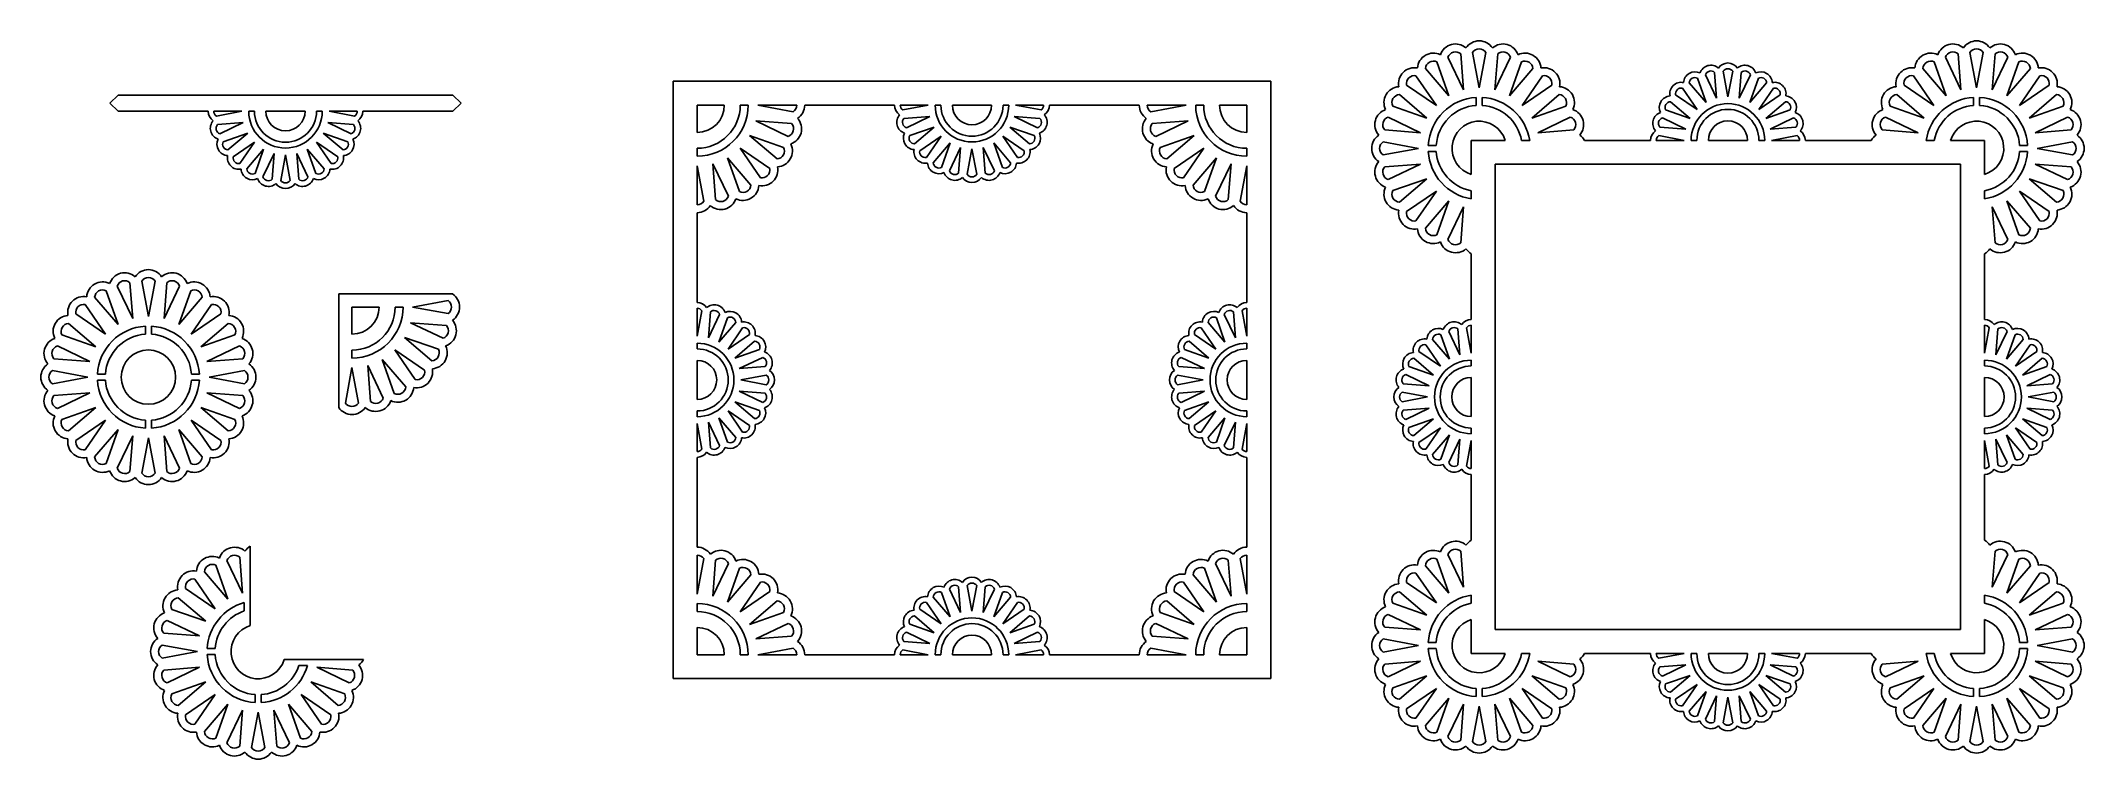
# Model space of a CAD drawing. Extents: x 211 to 724, y 30 to 210.
import ezdxf

# ---------------------------------------------------------------- set-up
doc = ezdxf.new("R2010")
doc.units = 0
doc.layers.get('0').update_dxf_attribs({"linetype": 'CONTINUOUS'})

msp = doc.modelspace()

# ---------------------------------------------------------------- linework, layer by layer
for p, q in [((564.458268, 206.04489), (568.362438, 197.890874)), ((568.362438, 197.890874), (567.66654, 206.904544)), ((570.642959, 207.296397), (572.303683, 198.409749)), ((572.303683, 198.409749), (573.964407, 207.296397)), ((576.940826, 206.904544), (576.244928, 197.890874)), ((576.244928, 197.890874), (580.149097, 206.04489)), ((693.235421, 197.890874), (689.331252, 206.04489)), ((692.539523, 206.904544), (693.235421, 197.890874)), ((697.176666, 198.409749), (695.515942, 207.296397)), ((698.83739, 207.296397), (697.176666, 198.409749)), ((701.117911, 197.890874), (701.813809, 206.904544)), ((705.022081, 206.04489), (701.117911, 197.890874)), ((561.536002, 193.949629), (556.426501, 201.407747)), ((558.808229, 203.235311), (564.689782, 196.36961)), ((564.689782, 196.36961), (561.684687, 204.896035)), ((582.922678, 204.896035), (579.917583, 196.36961)), ((579.917583, 196.36961), (585.799136, 203.235311)), ((588.180864, 201.407747), (583.071364, 193.949629)), ((627.094498, 200.816091), (629.258166, 194.677065)), ((631.902478, 195.772375), (629.091476, 201.643266)), ((631.401432, 202.262217), (631.902478, 195.772375)), ((634.740174, 196.145964), (633.544453, 202.544351)), ((635.935896, 202.544351), (634.740174, 196.145964)), ((638.078917, 202.262217), (637.577871, 195.772375)), ((637.577871, 195.772375), (640.388873, 201.643266)), ((642.385851, 200.816091), (640.222183, 194.677065)), ((681.299485, 201.407747), (686.408985, 193.949629)), ((689.562766, 196.36961), (683.681213, 203.235311)), ((686.557671, 204.896035), (689.562766, 196.36961)), ((704.790567, 196.36961), (707.795662, 204.896035)), ((710.67212, 203.235311), (704.790567, 196.36961)), ((707.944347, 193.949629), (713.053848, 201.407747)), ((230.597241, 196.504404), (228.526181, 194.504404)), ((230.597241, 196.504404), (314.597241, 196.504404)), ((314.597241, 196.504404), (316.668301, 194.504404)), ((369.94674, 200.024683), (519.94674, 200.024683)), ((369.94674, 50.024683), (369.94674, 200.024683)), ((519.94674, 200.024683), (519.94674, 50.024683)), ((559.11602, 190.795848), (552.250319, 196.677401)), ((554.077883, 199.059129), (561.536002, 193.949629)), ((571.553683, 193.980647), (571.553683, 195.984711)), ((573.053683, 193.980647), (573.053683, 195.984711)), ((583.071364, 193.949629), (590.529482, 199.059129)), ((592.357046, 196.677401), (585.491345, 190.795848)), ((626.987444, 192.934678), (621.617599, 196.613518)), ((623.308604, 198.304523), (626.987444, 192.934678)), ((629.258166, 194.677065), (625.023448, 199.62037)), ((640.222183, 194.677065), (644.456901, 199.62037)), ((646.171745, 198.304523), (642.492905, 192.934678)), ((642.492905, 192.934678), (647.86275, 196.613518)), ((677.123303, 196.677401), (683.989004, 190.795848)), ((686.408985, 193.949629), (678.950867, 199.059129)), ((696.426666, 193.980647), (696.426666, 195.984711)), ((697.926666, 193.980647), (697.926666, 195.984711)), ((715.402466, 199.059129), (707.944347, 193.949629)), ((710.364329, 190.795848), (717.23003, 196.677401)), ((230.597241, 192.504404), (228.526181, 194.504404)), ((230.597241, 192.504404), (253.157241, 192.504404)), ((254.597241, 192.504404), (261.633224, 192.504404)), ((255.234838, 191.308683), (261.633224, 192.504404)), ((263.363448, 192.504404), (264.803448, 192.504404)), ((267.683448, 192.504404), (277.511034, 192.504404)), ((280.391034, 192.504404), (281.831034, 192.504404)), ((280.391034, 192.504404), (281.831034, 192.504404)), ((289.959644, 191.308683), (283.561258, 192.504404)), ((283.561258, 192.504404), (290.597241, 192.504404)), ((314.597241, 192.504404), (292.037241, 192.504404)), ((314.597241, 192.504404), (316.668301, 194.504404)), ((375.94674, 194.024683), (382.771453, 194.024683)), ((375.94674, 187.19997), (375.94674, 194.024683)), ((386.771453, 194.024683), (388.771453, 194.024683)), ((390.655667, 190.083438), (399.669336, 189.38754)), ((398.809683, 186.179268), (390.655667, 190.083438)), ((400.061189, 192.363959), (391.174541, 194.024683)), ((391.174541, 194.024683), (400.94674, 194.024683)), ((402.94674, 194.024683), (425.50674, 194.024683)), ((426.94674, 194.024683), (433.982724, 194.024683)), ((427.584337, 192.828962), (433.982724, 194.024683)), ((434.356314, 191.186987), (427.866471, 190.68594)), ((428.485422, 188.375984), (434.356314, 191.186987)), ((435.712947, 194.024683), (437.152947, 194.024683)), ((440.032947, 194.024683), (449.860534, 194.024683)), ((452.740534, 194.024683), (454.180534, 194.024683)), ((455.537167, 191.186987), (462.02701, 190.68594)), ((461.408059, 188.375984), (455.537167, 191.186987)), ((455.910757, 194.024683), (462.94674, 194.024683)), ((462.309144, 192.828962), (455.910757, 194.024683)), ((486.94674, 194.024683), (464.38674, 194.024683)), ((498.71894, 194.024683), (488.94674, 194.024683)), ((489.832291, 192.363959), (498.71894, 194.024683)), ((499.237814, 190.083438), (490.224144, 189.38754)), ((491.083798, 186.179268), (499.237814, 190.083438)), ((503.122028, 194.024683), (501.122028, 194.024683)), ((513.94674, 194.024683), (507.122028, 194.024683)), ((513.94674, 187.19997), (513.94674, 194.024683)), ((557.594757, 187.123193), (549.440741, 191.027362)), ((550.589595, 193.800943), (559.11602, 190.795848)), ((585.491345, 190.795848), (594.01777, 193.800943)), ((595.166625, 191.027362), (587.012609, 187.123193)), ((618.278856, 190.830646), (624.149748, 188.019644)), ((625.245058, 190.663956), (619.106032, 192.827625)), ((620.301753, 194.898674), (625.245058, 190.663956)), ((649.178596, 194.898674), (644.235291, 190.663956)), ((644.235291, 190.663956), (650.374317, 192.827625)), ((651.201493, 190.830646), (645.330601, 188.019644)), ((674.313724, 191.027362), (682.46774, 187.123193)), ((683.989004, 190.795848), (675.462579, 193.800943)), ((718.890754, 193.800943), (710.364329, 190.795848)), ((711.885592, 187.123193), (720.039608, 191.027362)), ((262.006814, 189.666708), (255.516972, 189.165662)), ((256.135923, 186.855706), (262.006814, 189.666708)), ((263.102124, 187.022396), (256.963098, 184.858728)), ((258.158819, 182.787678), (263.102124, 187.022396)), ((264.84451, 184.751674), (259.474665, 181.072834)), ((261.16567, 179.381829), (264.84451, 184.751674)), ((280.349971, 184.751674), (285.719817, 181.072834)), ((284.028812, 179.381829), (280.349971, 184.751674)), ((282.092358, 187.022396), (288.231384, 184.858728)), ((287.035663, 182.787678), (282.092358, 187.022396)), ((289.058559, 186.855706), (283.187668, 189.666708)), ((283.187668, 189.666708), (289.67751, 189.165662)), ((389.134403, 186.410783), (397.660828, 183.405687)), ((396.000104, 180.529229), (389.134403, 186.410783)), ((435.451623, 188.542675), (429.312597, 186.379006)), ((430.508319, 184.307956), (435.451623, 188.542675)), ((437.19401, 186.271952), (431.824165, 182.593112)), ((433.51517, 180.902107), (437.19401, 186.271952)), ((456.378311, 180.902107), (452.699471, 186.271952)), ((452.699471, 186.271952), (458.069316, 182.593112)), ((459.385162, 184.307956), (454.441857, 188.542675)), ((454.441857, 188.542675), (460.580883, 186.379006)), ((500.759078, 186.410783), (492.232653, 183.405687)), ((493.893377, 180.529229), (500.759078, 186.410783)), ((557.075882, 183.181948), (548.189234, 184.842671)), ((548.581087, 187.81909), (557.594757, 187.123193)), ((570.303683, 185.181948), (578.828766, 185.181948)), ((570.303683, 185.181948), (570.303683, 176.656865)), ((582.942029, 185.181948), (584.971487, 185.181948)), ((587.012609, 187.123193), (596.026279, 187.81909)), ((598.767784, 185.181948), (615.300174, 185.181948)), ((616.740174, 185.181948), (623.776158, 185.181948)), ((617.377771, 186.377669), (623.776158, 185.181948)), ((624.149748, 188.019644), (617.659905, 188.520691)), ((625.506381, 185.181948), (626.946381, 185.181948)), ((629.826381, 185.181948), (639.653968, 185.181948)), ((642.533968, 185.181948), (643.973968, 185.181948)), ((645.330601, 188.019644), (651.820444, 188.520691)), ((652.102578, 186.377669), (645.704191, 185.181948)), ((645.704191, 185.181948), (652.740174, 185.181948)), ((670.712565, 185.181948), (654.180174, 185.181948)), ((682.46774, 187.123193), (673.45407, 187.81909)), ((686.53832, 185.181948), (684.508862, 185.181948)), ((699.176666, 185.181948), (690.651583, 185.181948)), ((699.176666, 185.181948), (699.176666, 176.656865)), ((720.899262, 187.81909), (711.885592, 187.123193)), ((712.404467, 183.181948), (721.291115, 184.842671)), ((267.115233, 183.009288), (262.880514, 178.065983)), ((264.951564, 176.870262), (267.115233, 183.009288)), ((269.759545, 181.913978), (266.948542, 176.043086)), ((269.258498, 175.424135), (269.759545, 181.913978)), ((272.597241, 181.540388), (271.40152, 175.142001)), ((273.792962, 175.142001), (272.597241, 181.540388)), ((275.935984, 175.424135), (275.434937, 181.913978)), ((275.434937, 181.913978), (278.245939, 176.043086)), ((278.079249, 183.009288), (282.313967, 178.065983)), ((280.242918, 176.870262), (278.079249, 183.009288)), ((375.94674, 181.19997), (375.94674, 183.19997)), ((383.560641, 180.837021), (389.442194, 173.971319)), ((386.565736, 172.310596), (383.560641, 180.837021)), ((391.823922, 175.798883), (386.714422, 183.257002)), ((386.714422, 183.257002), (394.17254, 178.147502)), ((439.464732, 184.529566), (435.230014, 179.586261)), ((437.301064, 178.39054), (439.464732, 184.529566)), ((442.109044, 183.434256), (439.298042, 177.563365)), ((441.607998, 176.944414), (442.109044, 183.434256)), ((444.94674, 183.060666), (443.751019, 176.66228)), ((446.142461, 176.66228), (444.94674, 183.060666)), ((447.784437, 183.434256), (450.595439, 177.563365)), ((448.285483, 176.944414), (447.784437, 183.434256)), ((450.428749, 184.529566), (454.663467, 179.586261)), ((452.592417, 178.39054), (450.428749, 184.529566)), ((503.179059, 183.257002), (495.720941, 178.147502)), ((498.069559, 175.798883), (503.179059, 183.257002)), ((506.33284, 180.837021), (500.451287, 173.971319)), ((503.327745, 172.310596), (506.33284, 180.837021)), ((513.94674, 181.19997), (513.94674, 183.19997)), ((548.189234, 181.521224), (557.075882, 183.181948)), ((559.500919, 183.931948), (561.504983, 183.931948)), ((559.500919, 182.431948), (561.504983, 182.431948)), ((709.97943, 183.931948), (707.975366, 183.931948)), ((709.97943, 182.431948), (707.975366, 182.431948)), ((721.291115, 181.521224), (712.404467, 183.181948)), ((375.94674, 169.024683), (375.94674, 178.796882)), ((375.94674, 178.796882), (377.607464, 169.910234)), ((379.887985, 179.315757), (383.792155, 171.161741)), ((380.583883, 170.302087), (379.887985, 179.315757)), ((510.005496, 179.315757), (506.101326, 171.161741)), ((509.309598, 170.302087), (510.005496, 179.315757)), ((513.94674, 178.796882), (512.286017, 169.910234)), ((513.94674, 169.024683), (513.94674, 178.796882)), ((557.594757, 179.240703), (548.581087, 178.544805)), ((549.440741, 175.336533), (557.594757, 179.240703)), ((559.11602, 175.568047), (550.589595, 172.562952)), ((552.250319, 169.686494), (559.11602, 175.568047)), ((576.303683, 62.308964), (576.303683, 179.181948)), ((576.303683, 179.181948), (693.176666, 179.181948)), ((693.176666, 62.308964), (693.176666, 179.181948)), ((710.364329, 175.568047), (718.890754, 172.562952)), ((717.23003, 169.686494), (710.364329, 175.568047)), ((720.039608, 175.336533), (711.885592, 179.240703)), ((711.885592, 179.240703), (720.899262, 178.544805)), ((561.536002, 172.414266), (554.077883, 167.304766)), ((556.426501, 164.956148), (561.536002, 172.414266)), ((564.689782, 169.994285), (558.808229, 163.128584)), ((561.684687, 161.46786), (564.689782, 169.994285)), ((570.303683, 172.543602), (570.303683, 170.514144)), ((699.176666, 172.543602), (699.176666, 170.514144)), ((707.795662, 161.46786), (704.790567, 169.994285)), ((704.790567, 169.994285), (710.67212, 163.128584)), ((707.944347, 172.414266), (715.402466, 167.304766)), ((713.053848, 164.956148), (707.944347, 172.414266)), ((375.94674, 167.024683), (375.94674, 144.464683)), ((513.94674, 167.024683), (513.94674, 144.464683)), ((568.362438, 168.473022), (564.458268, 160.319006)), ((567.66654, 159.459352), (568.362438, 168.473022)), ((701.813809, 159.459352), (701.117911, 168.473022)), ((701.117911, 168.473022), (705.022081, 160.319006)), ((570.303683, 156.717846), (570.303683, 140.185456)), ((699.176666, 156.717846), (699.176666, 140.185456)), ((233.542176, 149.44795), (234.238074, 140.43428)), ((238.179319, 140.953155), (236.518595, 149.839803)), ((239.840042, 149.839803), (238.179319, 140.953155)), ((242.120564, 140.43428), (242.816461, 149.44795)), ((222.302137, 143.951154), (227.411637, 136.493035)), ((230.565418, 138.913017), (224.683865, 145.778718)), ((227.560323, 147.439442), (230.565418, 138.913017)), ((234.238074, 140.43428), (230.333904, 148.588296)), ((246.024733, 148.588296), (242.120564, 140.43428)), ((245.793219, 138.913017), (248.798314, 147.439442)), ((251.674772, 145.778718), (245.793219, 138.913017)), ((248.947, 136.493035), (254.0565, 143.951154)), ((285.967324, 118.105384), (285.967324, 146.65573)), ((314.51767, 146.65573), (285.967324, 146.65573)), ((313.403221, 144.995006), (304.516572, 143.334282)), ((218.125955, 139.220808), (224.991656, 133.339255)), ((227.411637, 136.493035), (219.953519, 141.602536)), ((237.429319, 138.528118), (237.429319, 136.524054)), ((238.929319, 138.528118), (238.929319, 136.524054)), ((256.405118, 141.602536), (248.947, 136.493035)), ((251.366981, 133.339255), (258.232682, 139.220808)), ((289.288772, 143.334282), (296.113484, 143.334282)), ((289.288772, 136.50957), (289.288772, 143.334282)), ((300.113484, 143.334282), (302.113484, 143.334282)), ((312.151714, 135.488868), (303.997698, 139.393038)), ((303.997698, 139.393038), (313.011368, 138.69714)), ((313.403221, 141.673559), (304.516572, 143.334282)), ((375.94674, 143.024683), (375.94674, 135.9887)), ((377.142461, 142.387086), (375.94674, 135.9887)), ((378.784437, 135.61511), (379.285483, 142.104952)), ((381.595439, 141.486001), (378.784437, 135.61511)), ((381.428749, 134.5198), (383.592417, 140.658826)), ((385.663467, 139.463105), (381.428749, 134.5198)), ((504.230014, 139.463105), (508.464732, 134.5198)), ((508.464732, 134.5198), (506.301064, 140.658826)), ((508.298042, 141.486001), (511.109044, 135.61511)), ((511.109044, 135.61511), (510.607998, 142.104952)), ((512.751019, 142.387086), (513.94674, 135.9887)), ((513.94674, 135.9887), (513.94674, 143.024683)), ((570.303683, 131.709473), (570.303683, 138.745456)), ((699.176666, 131.709473), (699.176666, 138.745456)), ((215.316376, 133.570769), (223.470393, 129.666599)), ((224.991656, 133.339255), (216.465231, 136.34435)), ((259.893406, 136.34435), (251.366981, 133.339255)), ((252.888245, 129.666599), (261.042261, 133.570769)), ((309.342135, 129.838829), (302.476434, 135.720382)), ((302.476434, 135.720382), (311.002859, 132.715287)), ((375.94674, 134.258476), (375.94674, 132.818476)), ((383.699471, 132.777413), (387.378311, 138.147259)), ((389.069316, 136.456254), (383.699471, 132.777413)), ((385.441857, 130.506691), (390.385162, 134.741409)), ((504.451623, 130.506691), (499.508319, 134.741409)), ((500.824165, 136.456254), (506.19401, 132.777413)), ((506.19401, 132.777413), (502.51517, 138.147259)), ((513.94674, 132.818476), (513.94674, 134.258476)), ((562.550952, 128.498187), (558.872112, 133.868032)), ((560.586956, 135.183878), (564.821674, 130.240573)), ((564.821674, 130.240573), (562.658006, 136.379599)), ((564.654984, 137.206774), (567.465987, 131.335883)), ((567.465987, 131.335883), (566.96494, 137.825725)), ((569.107962, 138.107859), (570.303683, 131.709473)), ((700.372387, 138.107859), (699.176666, 131.709473)), ((702.014362, 131.335883), (702.515409, 137.825725)), ((704.825365, 137.206774), (702.014362, 131.335883)), ((704.658674, 130.240573), (706.822343, 136.379599)), ((708.893393, 135.183878), (704.658674, 130.240573)), ((706.929397, 128.498187), (710.608237, 133.868032)), ((223.470393, 129.666599), (214.456723, 130.362497)), ((261.901915, 130.362497), (252.888245, 129.666599)), ((289.288772, 130.50957), (289.288772, 132.50957)), ((293.925914, 119.611686), (293.230016, 128.625356)), ((293.230016, 128.625356), (297.134186, 120.47134)), ((296.902672, 130.14662), (302.784225, 123.280919)), ((299.907767, 121.620195), (296.902672, 130.14662)), ((300.056453, 132.566601), (307.514571, 127.457101)), ((305.165953, 125.108483), (300.056453, 132.566601)), ((375.94674, 129.938476), (375.94674, 120.11089)), ((391.580883, 132.67036), (385.441857, 130.506691)), ((386.537167, 127.862379), (392.408059, 130.673381)), ((393.02701, 128.363426), (386.537167, 127.862379)), ((496.866471, 128.363426), (503.356314, 127.862379)), ((503.356314, 127.862379), (497.485422, 130.673381)), ((498.312597, 132.67036), (504.451623, 130.506691)), ((513.94674, 120.11089), (513.94674, 129.938476)), ((554.66954, 128.391133), (560.808566, 126.227464)), ((560.808566, 126.227464), (555.865261, 130.462183)), ((557.181107, 132.177027), (562.550952, 128.498187)), ((570.303683, 128.539249), (570.303683, 129.979249)), ((699.176666, 128.539249), (699.176666, 129.979249)), ((712.299242, 132.177027), (706.929397, 128.498187)), ((708.671783, 126.227464), (713.615088, 130.462183)), ((714.810809, 128.391133), (708.671783, 126.227464)), ((214.06487, 127.386078), (222.951518, 125.725354)), ((222.951518, 125.725354), (214.06487, 124.06463)), ((225.376555, 126.475354), (227.380619, 126.475354)), ((225.376555, 124.975354), (227.380619, 124.975354)), ((248.978018, 126.475354), (250.982082, 126.475354)), ((248.978018, 124.975354), (250.982082, 124.975354)), ((253.40712, 125.725354), (262.293768, 127.386078)), ((262.293768, 124.06463), (253.40712, 125.725354)), ((289.288772, 128.106482), (287.628048, 119.219833)), ((289.288772, 128.106482), (290.949495, 119.219833)), ((386.910757, 125.024683), (393.309144, 126.220404)), ((393.309144, 123.828962), (386.910757, 125.024683)), ((496.584337, 126.220404), (502.982724, 125.024683)), ((502.982724, 125.024683), (496.584337, 123.828962)), ((553.223414, 124.084199), (559.713256, 123.583152)), ((559.713256, 123.583152), (553.842364, 126.394155)), ((570.303683, 115.831663), (570.303683, 125.659249)), ((699.176666, 115.831663), (699.176666, 125.659249)), ((709.767093, 123.583152), (715.637985, 126.394155)), ((716.256935, 124.084199), (709.767093, 123.583152)), ((214.456723, 121.088211), (223.470393, 121.784109)), ((223.470393, 121.784109), (215.316376, 117.87994)), ((216.465231, 115.106359), (224.991656, 118.111454)), ((224.991656, 118.111454), (218.125955, 112.229901)), ((251.366981, 118.111454), (259.893406, 115.106359)), ((258.232682, 112.229901), (251.366981, 118.111454)), ((252.888245, 121.784109), (261.901915, 121.088211)), ((261.042261, 117.87994), (252.888245, 121.784109)), ((385.441857, 119.542675), (390.385162, 115.307956)), ((391.580883, 117.379006), (385.441857, 119.542675)), ((393.02701, 121.68594), (386.537167, 122.186987)), ((386.537167, 122.186987), (392.408059, 119.375984)), ((496.866471, 121.68594), (503.356314, 122.186987)), ((503.356314, 122.186987), (497.485422, 119.375984)), ((498.312597, 117.379006), (504.451623, 119.542675)), ((504.451623, 119.542675), (499.508319, 115.307956)), ((552.941279, 121.941177), (559.339666, 120.745456)), ((559.339666, 120.745456), (552.941279, 119.549735)), ((716.539069, 121.941177), (710.140683, 120.745456)), ((710.140683, 120.745456), (716.539069, 119.549735)), ((219.953519, 109.848173), (227.411637, 114.957673)), ((227.411637, 114.957673), (222.302137, 107.499555)), ((237.429319, 114.926655), (237.429319, 112.92259)), ((238.929319, 114.926655), (238.929319, 112.92259)), ((248.947, 114.957673), (256.405118, 109.848173)), ((254.0565, 107.499555), (248.947, 114.957673)), ((375.94674, 117.23089), (375.94674, 115.79089)), ((377.142461, 107.66228), (375.94674, 114.060666)), ((375.94674, 114.060666), (375.94674, 107.024683)), ((381.595439, 108.563365), (378.784437, 114.434256)), ((378.784437, 114.434256), (379.285483, 107.944414)), ((381.428749, 115.529566), (383.592417, 109.39054)), ((385.663467, 110.586261), (381.428749, 115.529566)), ((383.699471, 117.271952), (387.378311, 111.902107)), ((389.069316, 113.593112), (383.699471, 117.271952)), ((500.824165, 113.593112), (506.19401, 117.271952)), ((506.19401, 117.271952), (502.51517, 111.902107)), ((504.230014, 110.586261), (508.464732, 115.529566)), ((508.464732, 115.529566), (506.301064, 109.39054)), ((508.298042, 108.563365), (511.109044, 114.434256)), ((511.109044, 114.434256), (510.607998, 107.944414)), ((512.751019, 107.66228), (513.94674, 114.060666)), ((513.94674, 115.79089), (513.94674, 117.23089)), ((513.94674, 107.024683), (513.94674, 114.060666)), ((553.223414, 117.406713), (559.713256, 117.90776)), ((559.713256, 117.90776), (553.842364, 115.096758)), ((554.66954, 113.099779), (560.808566, 115.263448)), ((560.808566, 115.263448), (555.865261, 111.02873)), ((557.181107, 109.313885), (562.550952, 112.992726)), ((562.550952, 112.992726), (558.872112, 107.62288)), ((570.303683, 111.511663), (570.303683, 112.951663)), ((699.176666, 111.511663), (699.176666, 112.951663)), ((706.929397, 112.992726), (710.608237, 107.62288)), ((712.299242, 109.313885), (706.929397, 112.992726)), ((714.810809, 113.099779), (708.671783, 115.263448)), ((708.671783, 115.263448), (713.615088, 111.02873)), ((709.767093, 117.90776), (715.637985, 115.096758)), ((716.256935, 117.406713), (709.767093, 117.90776)), ((224.683865, 105.671991), (230.565418, 112.537692)), ((230.565418, 112.537692), (227.560323, 104.011267)), ((230.333904, 102.862412), (234.238074, 111.016428)), ((234.238074, 111.016428), (233.542176, 102.002758)), ((236.518595, 101.610905), (238.179319, 110.497553)), ((238.179319, 110.497553), (239.840042, 101.610905)), ((242.120564, 111.016428), (246.024733, 102.862412)), ((242.816461, 102.002758), (242.120564, 111.016428)), ((245.793219, 112.537692), (251.674772, 105.671991)), ((248.798314, 104.011267), (245.793219, 112.537692)), ((560.586956, 106.307034), (564.821674, 111.250339)), ((564.821674, 111.250339), (562.658006, 105.111313)), ((564.654984, 104.284138), (567.465987, 110.155029)), ((567.465987, 110.155029), (566.96494, 103.665187)), ((569.107962, 103.383053), (570.303683, 109.781439)), ((570.303683, 102.745456), (570.303683, 109.781439)), ((699.176666, 102.745456), (699.176666, 109.781439)), ((700.372387, 103.383053), (699.176666, 109.781439)), ((704.825365, 104.284138), (702.014362, 110.155029)), ((702.014362, 110.155029), (702.515409, 103.665187)), ((704.658674, 111.250339), (706.822343, 105.111313)), ((708.893393, 106.307034), (704.658674, 111.250339)), ((375.94674, 105.584683), (375.94674, 83.024683)), ((513.94674, 83.024683), (513.94674, 105.584683)), ((570.303683, 84.773066), (570.303683, 101.305456)), ((699.176666, 84.773066), (699.176666, 101.305456)), ((263.744709, 63.313769), (263.744709, 83.252788)), ((255.125714, 78.502773), (258.130809, 69.976348)), ((261.803464, 71.497612), (257.899295, 79.651628)), ((261.107567, 80.511282), (261.803464, 71.497612)), ((375.94674, 81.024683), (375.94674, 71.252484)), ((375.94674, 71.252484), (377.607464, 80.139132)), ((380.583883, 79.747279), (379.887985, 70.733609)), ((379.887985, 70.733609), (383.792155, 78.887625)), ((386.565736, 77.73877), (383.560641, 69.212345)), ((503.327745, 77.73877), (506.33284, 69.212345)), ((510.005496, 70.733609), (506.101326, 78.887625)), ((509.309598, 79.747279), (510.005496, 70.733609)), ((513.94674, 71.252484), (512.286017, 80.139132)), ((513.94674, 81.024683), (513.94674, 71.252484)), ((564.689782, 71.496627), (558.808229, 78.362328)), ((561.684687, 80.023052), (564.689782, 71.496627)), ((568.362438, 73.017891), (564.458268, 81.171907)), ((567.66654, 82.03156), (568.362438, 73.017891)), ((701.813809, 82.03156), (701.117911, 73.017891)), ((701.117911, 73.017891), (705.022081, 81.171907)), ((707.795662, 80.023052), (704.790567, 71.496627)), ((704.790567, 71.496627), (710.67212, 78.362328)), ((254.977028, 67.556367), (247.51891, 72.665867)), ((249.867528, 75.014485), (254.977028, 67.556367)), ((258.130809, 69.976348), (252.249256, 76.84205)), ((383.560641, 69.212345), (389.442194, 76.078047)), ((391.823922, 74.250482), (386.714422, 66.792364)), ((386.714422, 66.792364), (394.17254, 71.901864)), ((442.109044, 66.61511), (439.298042, 72.486001)), ((441.607998, 73.104952), (442.109044, 66.61511)), ((444.94674, 66.9887), (443.751019, 73.387086)), ((446.142461, 73.387086), (444.94674, 66.9887)), ((448.285483, 73.104952), (447.784437, 66.61511)), ((447.784437, 66.61511), (450.595439, 72.486001)), ((503.179059, 66.792364), (495.720941, 71.901864)), ((498.069559, 74.250482), (503.179059, 66.792364)), ((506.33284, 69.212345), (500.451287, 76.078047)), ((561.536002, 69.076646), (554.077883, 74.186146)), ((556.426501, 76.534764), (561.536002, 69.076646)), ((713.053848, 76.534764), (707.944347, 69.076646)), ((707.944347, 69.076646), (715.402466, 74.186146)), ((252.557047, 64.402586), (244.030622, 67.407682)), ((245.691346, 70.284139), (252.557047, 64.402586)), ((262.244709, 67.031948), (262.244709, 69.126565)), ((375.94674, 68.849396), (375.94674, 66.849396)), ((396.000104, 69.520136), (389.134403, 63.638583)), ((437.19401, 63.777413), (431.824165, 67.456254)), ((433.51517, 69.147259), (437.19401, 63.777413)), ((439.464732, 65.5198), (435.230014, 70.463105)), ((437.301064, 71.658826), (439.464732, 65.5198)), ((452.592417, 71.658826), (450.428749, 65.5198)), ((450.428749, 65.5198), (454.663467, 70.463105)), ((456.378311, 69.147259), (452.699471, 63.777413)), ((452.699471, 63.777413), (458.069316, 67.456254)), ((493.893377, 69.520136), (500.759078, 63.638583)), ((513.94674, 68.849396), (513.94674, 66.849396)), ((559.11602, 65.922865), (550.589595, 68.92796)), ((552.250319, 71.804418), (559.11602, 65.922865)), ((570.303683, 68.947311), (570.303683, 70.976768)), ((699.176666, 68.947311), (699.176666, 70.976768)), ((717.23003, 71.804418), (710.364329, 65.922865)), ((710.364329, 65.922865), (718.890754, 68.92796)), ((242.881767, 64.634101), (251.035783, 60.729931)), ((375.94674, 62.849396), (375.94674, 56.024683)), ((389.134403, 63.638583), (397.660828, 66.643679)), ((398.809683, 63.870098), (390.655667, 59.965928)), ((428.485422, 61.673381), (434.356314, 58.862379)), ((435.451623, 61.506691), (429.312597, 63.67036)), ((430.508319, 65.741409), (435.451623, 61.506691)), ((459.385162, 65.741409), (454.441857, 61.506691)), ((454.441857, 61.506691), (460.580883, 63.67036)), ((461.408059, 61.673381), (455.537167, 58.862379)), ((491.083798, 63.870098), (499.237814, 59.965928)), ((500.759078, 63.638583), (492.232653, 66.643679)), ((513.94674, 62.849396), (513.94674, 56.024683)), ((557.594757, 62.250209), (548.581087, 62.946107)), ((549.440741, 66.154379), (557.594757, 62.250209)), ((570.303683, 56.308964), (570.303683, 64.834047)), ((576.303683, 62.308964), (693.176666, 62.308964)), ((699.176666, 56.308964), (699.176666, 64.834047)), ((720.039608, 66.154379), (711.885592, 62.250209)), ((711.885592, 62.250209), (720.899262, 62.946107)), ((241.63026, 58.44941), (250.516908, 56.788686)), ((250.516908, 56.788686), (241.63026, 55.127962)), ((251.035783, 60.729931), (242.022113, 61.425829)), ((252.941946, 57.538686), (254.94601, 57.538686)), ((390.655667, 59.965928), (399.669336, 60.661826)), ((400.061189, 57.685407), (391.174541, 56.024683)), ((427.584337, 57.220404), (433.982724, 56.024683)), ((434.356314, 58.862379), (427.866471, 59.363426)), ((455.537167, 58.862379), (462.02701, 59.363426)), ((462.309144, 57.220404), (455.910757, 56.024683)), ((489.832291, 57.685407), (498.71894, 56.024683)), ((499.237814, 59.965928), (490.224144, 60.661826)), ((548.189234, 59.969688), (557.075882, 58.308964)), ((557.075882, 58.308964), (548.189234, 56.648241)), ((559.500919, 59.058964), (561.504983, 59.058964)), ((559.500919, 57.558964), (561.504983, 57.558964)), ((709.97943, 59.058964), (707.975366, 59.058964)), ((709.97943, 57.558964), (707.975366, 57.558964)), ((721.291115, 59.969688), (712.404467, 58.308964)), ((712.404467, 58.308964), (721.291115, 56.648241)), ((242.022113, 52.151543), (251.035783, 52.847441)), ((251.035783, 52.847441), (242.881767, 48.943271)), ((252.941946, 56.038686), (254.94601, 56.038686)), ((272.269792, 54.788686), (292.208811, 54.788686)), ((275.987971, 53.288686), (278.082588, 53.288686)), ((288.607651, 48.943271), (280.453635, 52.847441)), ((280.453635, 52.847441), (289.467305, 52.151543)), ((375.94674, 56.024683), (382.771453, 56.024683)), ((386.771453, 56.024683), (388.771453, 56.024683)), ((391.174541, 56.024683), (400.94674, 56.024683)), ((402.94674, 56.024683), (425.50674, 56.024683)), ((426.94674, 56.024683), (433.982724, 56.024683)), ((435.712947, 56.024683), (437.152947, 56.024683)), ((440.032947, 56.024683), (449.860534, 56.024683)), ((452.740534, 56.024683), (454.180534, 56.024683)), ((455.910757, 56.024683), (462.94674, 56.024683)), ((486.94674, 56.024683), (464.38674, 56.024683)), ((498.71894, 56.024683), (488.94674, 56.024683)), ((503.122028, 56.024683), (501.122028, 56.024683)), ((513.94674, 56.024683), (507.122028, 56.024683)), ((548.581087, 53.671822), (557.594757, 54.36772)), ((557.594757, 54.36772), (549.440741, 50.46355)), ((570.303683, 56.308964), (578.828766, 56.308964)), ((582.942029, 56.308964), (584.971487, 56.308964)), ((587.012609, 54.36772), (596.026279, 53.671822)), ((595.166625, 50.46355), (587.012609, 54.36772)), ((598.767784, 56.308964), (615.300174, 56.308964)), ((616.740174, 56.308964), (623.776158, 56.308964)), ((617.377771, 55.113243), (623.776158, 56.308964)), ((624.149748, 53.471268), (617.659905, 52.970222)), ((618.278856, 50.660266), (624.149748, 53.471268)), ((625.506381, 56.308964), (626.946381, 56.308964)), ((629.826381, 56.308964), (639.653968, 56.308964)), ((642.533968, 56.308964), (643.973968, 56.308964)), ((651.201493, 50.660266), (645.330601, 53.471268)), ((645.330601, 53.471268), (651.820444, 52.970222)), ((652.102578, 55.113243), (645.704191, 56.308964)), ((645.704191, 56.308964), (652.740174, 56.308964)), ((670.712565, 56.308964), (654.180174, 56.308964)), ((682.46774, 54.36772), (673.45407, 53.671822)), ((674.313724, 50.46355), (682.46774, 54.36772)), ((686.53832, 56.308964), (684.508862, 56.308964)), ((699.176666, 56.308964), (690.651583, 56.308964)), ((711.885592, 54.36772), (720.039608, 50.46355)), ((720.899262, 53.671822), (711.885592, 54.36772)), ((244.030622, 46.16969), (252.557047, 49.174786)), ((252.557047, 49.174786), (245.691346, 43.293232)), ((285.798073, 43.293232), (278.932372, 49.174786)), ((278.932372, 49.174786), (287.458797, 46.16969)), ((519.94674, 50.024683), (369.94674, 50.024683)), ((550.589595, 47.689969), (559.11602, 50.695064)), ((559.11602, 50.695064), (552.250319, 44.813511)), ((554.077883, 42.431783), (561.536002, 47.541283)), ((561.536002, 47.541283), (556.426501, 40.083165)), ((571.553683, 47.510265), (571.553683, 45.506201)), ((573.053683, 47.510265), (573.053683, 45.506201)), ((588.180864, 40.083165), (583.071364, 47.541283)), ((583.071364, 47.541283), (590.529482, 42.431783)), ((592.357046, 44.813511), (585.491345, 50.695064)), ((585.491345, 50.695064), (594.01777, 47.689969)), ((625.245058, 50.826956), (619.106032, 48.663288)), ((620.301753, 46.592238), (625.245058, 50.826956)), ((626.987444, 48.556234), (621.617599, 44.877394)), ((623.308604, 43.186389), (626.987444, 48.556234)), ((629.258166, 46.813847), (625.023448, 41.870543)), ((627.094498, 40.674822), (629.258166, 46.813847)), ((640.222183, 46.813847), (644.456901, 41.870543)), ((642.385851, 40.674822), (640.222183, 46.813847)), ((642.492905, 48.556234), (647.86275, 44.877394)), ((646.171745, 43.186389), (642.492905, 48.556234)), ((644.235291, 50.826956), (650.374317, 48.663288)), ((649.178596, 46.592238), (644.235291, 50.826956)), ((683.989004, 50.695064), (675.462579, 47.689969)), ((677.123303, 44.813511), (683.989004, 50.695064)), ((686.408985, 47.541283), (678.950867, 42.431783)), ((681.299485, 40.083165), (686.408985, 47.541283)), ((696.426666, 47.510265), (696.426666, 45.506201)), ((697.926666, 47.510265), (697.926666, 45.506201)), ((715.402466, 42.431783), (707.944347, 47.541283)), ((707.944347, 47.541283), (713.053848, 40.083165)), ((710.364329, 50.695064), (717.23003, 44.813511)), ((718.890754, 47.689969), (710.364329, 50.695064)), ((247.51891, 40.911504), (254.977028, 46.021005)), ((254.977028, 46.021005), (249.867528, 38.562886)), ((252.249256, 36.735322), (258.130809, 43.601024)), ((258.130809, 43.601024), (255.125714, 35.074599)), ((257.899295, 33.925744), (261.803464, 42.07976)), ((261.803464, 42.07976), (261.107567, 33.06609)), ((264.083986, 32.674237), (265.744709, 41.560885)), ((264.994709, 45.989987), (264.994709, 43.985922)), ((265.744709, 41.560885), (267.405433, 32.674237)), ((266.494709, 45.989987), (266.494709, 43.985922)), ((270.381852, 33.06609), (269.685954, 42.07976)), ((269.685954, 42.07976), (273.590124, 33.925744)), ((273.35861, 43.601024), (279.240163, 36.735322)), ((276.363705, 35.074599), (273.35861, 43.601024)), ((281.621891, 38.562886), (276.512391, 46.021005)), ((276.512391, 46.021005), (283.970509, 40.911504)), ((558.808229, 38.255601), (564.689782, 45.121302)), ((564.689782, 45.121302), (561.684687, 36.594877)), ((564.458268, 35.446022), (568.362438, 43.600038)), ((568.362438, 43.600038), (567.66654, 34.586368)), ((570.642959, 34.194515), (572.303683, 43.081164)), ((572.303683, 43.081164), (573.964407, 34.194515)), ((576.940826, 34.586368), (576.244928, 43.600038)), ((576.244928, 43.600038), (580.149097, 35.446022)), ((579.917583, 45.121302), (585.799136, 38.255601)), ((582.922678, 36.594877), (579.917583, 45.121302)), ((631.902478, 45.718538), (629.091476, 39.847646)), ((631.401432, 39.228695), (631.902478, 45.718538)), ((634.740174, 45.344948), (633.544453, 38.946561)), ((635.935896, 38.946561), (634.740174, 45.344948)), ((637.577871, 45.718538), (640.388873, 39.847646)), ((638.078917, 39.228695), (637.577871, 45.718538)), ((689.562766, 45.121302), (683.681213, 38.255601)), ((686.557671, 36.594877), (689.562766, 45.121302)), ((693.235421, 43.600038), (689.331252, 35.446022)), ((692.539523, 34.586368), (693.235421, 43.600038)), ((697.176666, 43.081164), (695.515942, 34.194515)), ((698.83739, 34.194515), (697.176666, 43.081164)), ((705.022081, 35.446022), (701.117911, 43.600038)), ((701.117911, 43.600038), (701.813809, 34.586368)), ((704.790567, 45.121302), (707.795662, 36.594877)), ((710.67212, 38.255601), (704.790567, 45.121302))]:
    msp.add_line(p, q)
msp.add_circle((238.179319, 125.725354), 6.824713)
for centre, radius, start, end in [((560.803683, 203.100532), 4, 63.864072, 176.135928), ((566.350845, 205.398242), 4, 48.864072, 161.135928), ((566.350845, 205.398242), 2, 48.864072, 161.135928), ((572.303683, 206.181948), 4, 33.864072, 146.135928), ((572.303683, 206.181948), 2, 33.864072, 146.135928), ((578.256521, 205.398242), 4, 18.864072, 131.135928), ((578.256521, 205.398242), 2, 18.864072, 131.135928), ((583.803683, 203.100532), 4, 3.864072, 116.135928), ((685.676666, 203.100532), 4, 63.864072, 176.135928), ((691.223828, 205.398242), 4, 48.864072, 161.135928), ((691.223828, 205.398242), 2, 48.864072, 161.135928), ((697.176666, 206.181948), 4, 33.864072, 146.135928), ((697.176666, 206.181948), 2, 33.864072, 146.135928), ((703.129504, 205.398242), 4, 18.864072, 131.135928), ((703.129504, 205.398242), 2, 18.864072, 131.135928), ((708.676666, 203.100532), 4, 3.864072, 116.135928), ((556.040227, 199.445404), 4, 78.864072, 191.135928), ((556.040227, 199.445404), 2, 78.864072, 191.135928), ((560.803683, 203.100532), 2, 63.864072, 176.135928), ((583.803683, 203.100532), 2, 3.864072, 116.135928), ((588.567139, 199.445404), 4, 348.864072, 101.135928), ((588.567139, 199.445404), 2, 348.864072, 101.135928), ((626.460174, 199.523328), 2.88, 63.864072, 176.135928), ((626.460174, 199.523328), 1.44, 63.864072, 176.135928), ((630.454131, 201.177679), 2.88, 48.864072, 161.135928), ((630.454131, 201.177679), 1.44, 48.864072, 161.135928), ((634.740174, 201.741948), 2.88, 33.864072, 146.135928), ((634.740174, 201.741948), 1.44, 33.864072, 146.135928), ((639.026218, 201.177679), 2.88, 18.864072, 131.135928), ((639.026218, 201.177679), 1.44, 18.864072, 131.135928), ((643.020174, 199.523328), 2.88, 3.864072, 116.135928), ((643.020174, 199.523328), 1.44, 3.864072, 116.135928), ((680.91321, 199.445404), 4, 78.864072, 191.135928), ((680.91321, 199.445404), 2, 78.864072, 191.135928), ((685.676666, 203.100532), 2, 63.864072, 176.135928), ((708.676666, 203.100532), 2, 3.864072, 116.135928), ((713.440122, 199.445404), 4, 348.864072, 101.135928), ((713.440122, 199.445404), 2, 348.864072, 101.135928), ((552.385099, 194.681948), 4, 93.864072, 206.135928), ((552.385099, 194.681948), 2, 93.864072, 206.135928), ((572.303683, 183.181948), 12.824713, 93.352618, 176.647382), ((572.303683, 183.181948), 12.824713, 8.971834, 86.647382), ((592.222267, 194.681948), 2, 333.864072, 86.135928), ((592.222267, 194.681948), 4, 333.864072, 86.135928), ((620.398794, 193.461948), 2.88, 93.864072, 206.135928), ((623.030486, 196.891636), 2.88, 78.864072, 191.135928), ((623.030486, 196.891636), 1.44, 78.864072, 191.135928), ((646.449863, 196.891636), 2.88, 348.864072, 101.135928), ((646.449863, 196.891636), 1.44, 348.864072, 101.135928), ((649.081555, 193.461948), 2.88, 333.864072, 86.135928), ((677.258082, 194.681948), 4, 93.864072, 206.135928), ((677.258082, 194.681948), 2, 93.864072, 206.135928), ((697.176666, 183.181948), 12.824713, 93.352618, 171.028166), ((697.176666, 183.181948), 12.824713, 3.352618, 86.647382), ((717.09525, 194.681948), 2, 333.864072, 86.135928), ((717.09525, 194.681948), 4, 333.864072, 86.135928), ((256.037241, 192.504404), 2.88, 180, 236.135928), ((256.601509, 188.218361), 2.88, 138.864072, 251.135928), ((256.037241, 192.504404), 1.44, 180, 236.135928), ((272.597241, 192.504404), 9.233793, 180, 0), ((272.597241, 192.504404), 7.793793, 180, 0), ((272.597241, 192.504404), 4.913793, 180, 0), ((288.592973, 188.218361), 2.88, 288.864072, 41.135928), ((289.157241, 192.504404), 1.44, 303.864072, 0), ((289.157241, 192.504404), 2.88, 303.864072, 0), ((375.94674, 194.024683), 12.824713, 270, 0), ((375.94674, 194.024683), 10.824713, 270, 0), ((375.94674, 194.024683), 6.824713, 270, 0), ((398.163034, 188.071845), 4, 288.864072, 41.135928), ((398.94674, 194.024683), 2, 303.864072, 0), ((398.94674, 194.024683), 4, 303.864072, 0), ((428.38674, 194.024683), 2.88, 180, 236.135928), ((428.951009, 189.73864), 2.88, 138.864072, 251.135928), ((428.38674, 194.024683), 1.44, 180, 236.135928), ((428.951009, 189.73864), 1.44, 138.864072, 251.135928), ((444.94674, 194.024683), 9.233793, 180, 0), ((444.94674, 194.024683), 7.793793, 180, 0), ((444.94674, 194.024683), 4.913793, 180, 0), ((460.942472, 189.73864), 1.44, 288.864072, 41.135928), ((460.942472, 189.73864), 2.88, 288.864072, 41.135928), ((461.50674, 194.024683), 1.44, 303.864072, 0), ((461.50674, 194.024683), 2.88, 303.864072, 0), ((490.94674, 194.024683), 4, 180, 236.135928), ((491.730446, 188.071845), 4, 138.864072, 251.135928), ((490.94674, 194.024683), 2, 180, 236.135928), ((513.94674, 194.024683), 12.824713, 180, 270), ((513.94674, 194.024683), 10.824713, 180, 270), ((513.94674, 194.024683), 6.824713, 180, 270), ((550.087389, 189.134786), 4, 108.864072, 221.135928), ((550.087389, 189.134786), 2, 108.864072, 221.135928), ((572.303683, 183.181948), 10.824713, 93.972973, 176.027027), ((572.303683, 183.181948), 6.824713, 17.040801, 252.959199), ((572.303683, 183.181948), 10.824713, 10.647281, 86.027027), ((594.519977, 189.134786), 2, 318.864072, 71.135928), ((594.519977, 189.134786), 4, 318.864072, 71.135928), ((618.744443, 189.467991), 2.88, 108.864072, 221.135928), ((618.744443, 189.467991), 1.44, 108.864072, 221.135928), ((620.398794, 193.461948), 1.44, 93.864072, 206.135928), ((634.740174, 185.181948), 9.233793, 360, 180), ((634.740174, 185.181948), 7.793793, 360, 180), ((634.740174, 185.181948), 4.913793, 360, 180), ((649.081555, 193.461948), 1.44, 333.864072, 86.135928), ((650.735906, 189.467991), 1.44, 318.864072, 71.135928), ((650.735906, 189.467991), 2.88, 318.864072, 71.135928), ((674.960372, 189.134786), 4, 108.864072, 221.135928), ((674.960372, 189.134786), 2, 108.864072, 221.135928), ((697.176666, 183.181948), 10.824713, 93.972973, 169.352719), ((697.176666, 183.181948), 6.824713, 287.040801, 162.959199), ((697.176666, 183.181948), 10.824713, 3.972973, 86.027027), ((719.39296, 189.134786), 2, 318.864072, 71.135928), ((719.39296, 189.134786), 4, 318.864072, 71.135928), ((256.601509, 188.218361), 1.44, 138.864072, 251.135928), ((258.25586, 184.224404), 2.88, 153.864072, 266.135928), ((258.25586, 184.224404), 1.44, 153.864072, 266.135928), ((286.938622, 184.224404), 1.44, 273.864072, 26.135928), ((286.938622, 184.224404), 2.88, 273.864072, 26.135928), ((288.592973, 188.218361), 1.44, 288.864072, 41.135928), ((398.163034, 188.071845), 2, 288.864072, 41.135928), ((430.60536, 185.744683), 2.88, 153.864072, 266.135928), ((430.60536, 185.744683), 1.44, 153.864072, 266.135928), ((459.288121, 185.744683), 1.44, 273.864072, 26.135928), ((459.288121, 185.744683), 2.88, 273.864072, 26.135928), ((491.730446, 188.071845), 2, 138.864072, 251.135928), ((549.303683, 183.181948), 4, 123.864072, 236.135928), ((549.303683, 183.181948), 2, 123.864072, 236.135928), ((595.303683, 183.181948), 4, 30, 56.135928), ((618.180174, 185.181948), 2.88, 123.864072, 180), ((618.180174, 185.181948), 1.44, 123.864072, 180), ((651.300174, 185.181948), 1.44, 360, 56.135928), ((651.300174, 185.181948), 2.88, 360, 56.135928), ((674.176666, 183.181948), 4, 123.864072, 150), ((720.176666, 183.181948), 2, 303.864072, 56.135928), ((720.176666, 183.181948), 4, 303.864072, 56.135928), ((260.887553, 180.794716), 2.88, 168.864072, 281.135928), ((260.887553, 180.794716), 1.44, 168.864072, 281.135928), ((284.306929, 180.794716), 2.88, 258.864072, 11.135928), ((284.306929, 180.794716), 1.44, 258.864072, 11.135928), ((395.865325, 182.524683), 2, 273.864072, 26.135928), ((395.865325, 182.524683), 4, 273.864072, 26.135928), ((433.237052, 182.314995), 2.88, 168.864072, 281.135928), ((433.237052, 182.314995), 1.44, 168.864072, 281.135928), ((436.66674, 179.683302), 1.44, 183.864072, 296.135928), ((453.22674, 179.683302), 1.44, 243.864072, 356.135928), ((456.656429, 182.314995), 2.88, 258.864072, 11.135928), ((456.656429, 182.314995), 1.44, 258.864072, 11.135928), ((494.028156, 182.524683), 4, 153.864072, 266.135928), ((494.028156, 182.524683), 2, 153.864072, 266.135928), ((550.087389, 177.22911), 4, 138.864072, 251.135928), ((572.303683, 183.181948), 12.824713, 183.352618, 261.028166), ((572.303683, 183.181948), 10.824713, 183.972973, 259.352719), ((697.176666, 183.181948), 12.824713, 278.971834, 356.647382), ((697.176666, 183.181948), 10.824713, 280.647281, 356.027027), ((719.39296, 177.22911), 4, 288.864072, 41.135928), ((264.317241, 178.163024), 2.88, 183.864072, 296.135928), ((264.317241, 178.163024), 1.44, 183.864072, 296.135928), ((268.311198, 176.508673), 2.88, 198.864072, 311.135928), ((268.311198, 176.508673), 1.44, 198.864072, 311.135928), ((272.597241, 175.944404), 1.44, 213.864072, 326.135928), ((276.883284, 176.508673), 2.88, 228.864072, 341.135928), ((276.883284, 176.508673), 1.44, 228.864072, 341.135928), ((280.877241, 178.163024), 2.88, 243.864072, 356.135928), ((280.877241, 178.163024), 1.44, 243.864072, 356.135928), ((392.210196, 177.761227), 4, 258.864072, 11.135928), ((392.210196, 177.761227), 2, 258.864072, 11.135928), ((436.66674, 179.683302), 2.88, 183.864072, 296.135928), ((440.660697, 178.028951), 2.88, 198.864072, 311.135928), ((440.660697, 178.028951), 1.44, 198.864072, 311.135928), ((444.94674, 177.464683), 2.88, 213.864072, 326.135928), ((444.94674, 177.464683), 1.44, 213.864072, 326.135928), ((449.232784, 178.028951), 2.88, 228.864072, 341.135928), ((449.232784, 178.028951), 1.44, 228.864072, 341.135928), ((453.22674, 179.683302), 2.88, 243.864072, 356.135928), ((497.683284, 177.761227), 4, 168.864072, 281.135928), ((497.683284, 177.761227), 2, 168.864072, 281.135928), ((550.087389, 177.22911), 2, 138.864072, 251.135928), ((719.39296, 177.22911), 2, 288.864072, 41.135928), ((272.597241, 175.944404), 2.88, 213.864072, 326.135928), ((375.94674, 171.024683), 2, 270, 326.135928), ((381.899578, 171.808389), 4, 228.864072, 341.135928), ((381.899578, 171.808389), 2, 228.864072, 341.135928), ((387.44674, 174.106099), 4, 243.864072, 356.135928), ((387.44674, 174.106099), 2, 243.864072, 356.135928), ((502.44674, 174.106099), 4, 183.864072, 296.135928), ((502.44674, 174.106099), 2, 183.864072, 296.135928), ((507.993902, 171.808389), 4, 198.864072, 311.135928), ((507.993902, 171.808389), 2, 198.864072, 311.135928), ((513.94674, 171.024683), 2, 213.864072, 270), ((552.385099, 171.681948), 4, 153.864072, 266.135928), ((552.385099, 171.681948), 2, 153.864072, 266.135928), ((717.09525, 171.681948), 2, 273.864072, 26.135928), ((717.09525, 171.681948), 4, 273.864072, 26.135928), ((375.94674, 171.024683), 4, 270, 326.135928), ((513.94674, 171.024683), 4, 213.864072, 270), ((556.040227, 166.918492), 4, 168.864072, 281.135928), ((556.040227, 166.918492), 2, 168.864072, 281.135928), ((713.440122, 166.918492), 4, 258.864072, 11.135928), ((713.440122, 166.918492), 2, 258.864072, 11.135928), ((560.803683, 163.263363), 4, 183.864072, 296.135928), ((560.803683, 163.263363), 2, 183.864072, 296.135928), ((566.350845, 160.965654), 4, 198.864072, 311.135928), ((566.350845, 160.965654), 2, 198.864072, 311.135928), ((703.129504, 160.965654), 4, 228.864072, 341.135928), ((703.129504, 160.965654), 2, 228.864072, 341.135928), ((708.676666, 163.263363), 4, 243.864072, 356.135928), ((708.676666, 163.263363), 2, 243.864072, 356.135928), ((572.303683, 160.181948), 4, 213.864072, 240), ((697.176666, 160.181948), 4, 300, 326.135928), ((226.679319, 145.643938), 4, 63.864072, 176.135928), ((232.226481, 147.941648), 4, 48.864072, 161.135928), ((232.226481, 147.941648), 2, 48.864072, 161.135928), ((238.179319, 148.725354), 4, 33.864072, 146.135928), ((238.179319, 148.725354), 2, 33.864072, 146.135928), ((244.132157, 147.941648), 4, 18.864072, 131.135928), ((244.132157, 147.941648), 2, 18.864072, 131.135928), ((249.679319, 145.643938), 4, 3.864072, 116.135928), ((221.915863, 141.98881), 4, 78.864072, 191.135928), ((221.915863, 141.98881), 2, 78.864072, 191.135928), ((226.679319, 145.643938), 2, 63.864072, 176.135928), ((249.679319, 145.643938), 2, 3.864072, 116.135928), ((254.442775, 141.98881), 4, 348.864072, 101.135928), ((254.442775, 141.98881), 2, 348.864072, 101.135928), ((312.288772, 143.334282), 2, 303.864072, 56.135928), ((312.288772, 143.334282), 4, 303.864072, 56.135928), ((375.94674, 141.584683), 2.88, 33.864072, 90), ((380.232784, 141.020415), 2.88, 18.864072, 131.135928), ((509.660697, 141.020415), 2.88, 48.864072, 161.135928), ((513.94674, 141.584683), 2.88, 90, 146.135928), ((218.260734, 137.225354), 4, 93.864072, 206.135928), ((218.260734, 137.225354), 2, 93.864072, 206.135928), ((238.179319, 125.725354), 12.824713, 93.352618, 176.647382), ((238.179319, 125.725354), 12.824713, 3.352618, 86.647382), ((258.097903, 137.225354), 2, 333.864072, 86.135928), ((258.097903, 137.225354), 4, 333.864072, 86.135928), ((289.288772, 143.334282), 10.824713, 270, 0), ((289.288772, 143.334282), 12.824713, 270, 0), ((289.288772, 143.334282), 6.824713, 270, 0), ((311.505066, 137.381444), 2, 288.864072, 41.135928), ((311.505066, 137.381444), 4, 288.864072, 41.135928), ((375.94674, 141.584683), 1.44, 33.864072, 90), ((380.232784, 141.020415), 1.44, 18.864072, 131.135928), ((384.22674, 139.366064), 2.88, 3.864072, 116.135928), ((384.22674, 139.366064), 1.44, 3.864072, 116.135928), ((387.656429, 136.734371), 2.88, 348.864072, 101.135928), ((502.237052, 136.734371), 2.88, 78.864072, 191.135928), ((505.66674, 139.366064), 2.88, 63.864072, 176.135928), ((505.66674, 139.366064), 1.44, 63.864072, 176.135928), ((509.660697, 141.020415), 1.44, 48.864072, 161.135928), ((513.94674, 141.584683), 1.44, 90, 146.135928), ((566.017639, 136.741188), 2.88, 48.864072, 161.135928), ((570.303683, 137.305456), 2.88, 90, 146.135928), ((570.303683, 137.305456), 1.44, 90, 146.135928), ((699.176666, 137.305456), 2.88, 33.864072, 90), ((699.176666, 137.305456), 1.44, 33.864072, 90), ((703.46271, 136.741188), 2.88, 18.864072, 131.135928), ((215.963025, 131.678192), 4, 108.864072, 221.135928), ((215.963025, 131.678192), 2, 108.864072, 221.135928), ((238.179319, 125.725354), 10.824713, 93.972973, 176.027027), ((238.179319, 125.725354), 10.824713, 3.972973, 86.027027), ((260.395613, 131.678192), 2, 318.864072, 71.135928), ((260.395613, 131.678192), 4, 318.864072, 71.135928), ((309.207356, 131.834282), 4, 273.864072, 26.135928), ((375.94674, 125.024683), 9.233793, 270, 90), ((387.656429, 136.734371), 1.44, 348.864072, 101.135928), ((390.288121, 133.304683), 1.44, 333.864072, 86.135928), ((390.288121, 133.304683), 2.88, 333.864072, 86.135928), ((499.60536, 133.304683), 2.88, 93.864072, 206.135928), ((499.60536, 133.304683), 1.44, 93.864072, 206.135928), ((502.237052, 136.734371), 1.44, 78.864072, 191.135928), ((513.94674, 125.024683), 9.233793, 90, 270), ((558.593995, 132.455144), 2.88, 78.864072, 191.135928), ((558.593995, 132.455144), 1.44, 78.864072, 191.135928), ((562.023683, 135.086837), 2.88, 63.864072, 176.135928), ((562.023683, 135.086837), 1.44, 63.864072, 176.135928), ((566.017639, 136.741188), 1.44, 48.864072, 161.135928), ((703.46271, 136.741188), 1.44, 18.864072, 131.135928), ((707.456666, 135.086837), 2.88, 3.864072, 116.135928), ((707.456666, 135.086837), 1.44, 3.864072, 116.135928), ((710.886354, 132.455144), 2.88, 348.864072, 101.135928), ((710.886354, 132.455144), 1.44, 348.864072, 101.135928), ((215.179319, 125.725354), 4, 123.864072, 236.135928), ((261.179319, 125.725354), 4, 303.864072, 56.135928), ((309.207356, 131.834282), 2, 273.864072, 26.135928), ((375.94674, 125.024683), 7.793793, 270, 90), ((375.94674, 125.024683), 4.913793, 270, 90), ((391.942472, 129.310726), 1.44, 318.864072, 71.135928), ((391.942472, 129.310726), 2.88, 318.864072, 71.135928), ((497.951009, 129.310726), 2.88, 108.864072, 221.135928), ((497.951009, 129.310726), 1.44, 108.864072, 221.135928), ((513.94674, 125.024683), 7.793793, 90, 270), ((513.94674, 125.024683), 4.913793, 90, 270), ((555.962302, 129.025456), 2.88, 93.864072, 206.135928), ((555.962302, 129.025456), 1.44, 93.864072, 206.135928), ((570.303683, 120.745456), 9.233793, 90, 270), ((570.303683, 120.745456), 7.793793, 90, 270), ((699.176666, 120.745456), 9.233793, 270, 90), ((699.176666, 120.745456), 7.793793, 270, 90), ((713.518047, 129.025456), 1.44, 333.864072, 86.135928), ((713.518047, 129.025456), 2.88, 333.864072, 86.135928), ((215.179319, 125.725354), 2, 123.864072, 236.135928), ((238.179319, 125.725354), 12.824713, 183.352618, 266.647382), ((238.179319, 125.725354), 10.824713, 183.972973, 266.027027), ((238.179319, 125.725354), 12.824713, 273.352618, 356.647382), ((238.179319, 125.725354), 10.824713, 273.972973, 356.027027), ((261.179319, 125.725354), 2, 303.864072, 56.135928), ((300.788772, 123.415698), 4, 243.864072, 356.135928), ((300.788772, 123.415698), 2, 243.864072, 356.135928), ((305.552227, 127.070827), 4, 258.864072, 11.135928), ((305.552227, 127.070827), 2, 258.864072, 11.135928), ((392.50674, 125.024683), 1.44, 303.864072, 56.135928), ((392.50674, 125.024683), 2.88, 303.864072, 56.135928), ((497.38674, 125.024683), 2.88, 123.864072, 236.135928), ((497.38674, 125.024683), 1.44, 123.864072, 236.135928), ((553.743683, 120.745456), 2.88, 123.864072, 236.135928), ((554.307951, 125.031499), 2.88, 108.864072, 221.135928), ((554.307951, 125.031499), 1.44, 108.864072, 221.135928), ((570.303683, 120.745456), 4.913793, 90, 270), ((699.176666, 120.745456), 4.913793, 270, 90), ((715.172398, 125.031499), 1.44, 318.864072, 71.135928), ((715.172398, 125.031499), 2.88, 318.864072, 71.135928), ((715.736666, 120.745456), 2.88, 303.864072, 56.135928), ((215.963025, 119.772516), 4, 138.864072, 251.135928), ((215.963025, 119.772516), 2, 138.864072, 251.135928), ((260.395613, 119.772516), 2, 288.864072, 41.135928), ((260.395613, 119.772516), 4, 288.864072, 41.135928), ((289.288772, 120.334282), 4, 213.864072, 326.135928), ((289.288772, 120.334282), 2, 213.864072, 326.135928), ((295.24161, 121.117988), 4, 228.864072, 341.135928), ((295.24161, 121.117988), 2, 228.864072, 341.135928), ((390.288121, 116.744683), 2.88, 273.864072, 26.135928), ((391.942472, 120.73864), 1.44, 288.864072, 41.135928), ((391.942472, 120.73864), 2.88, 288.864072, 41.135928), ((497.951009, 120.73864), 2.88, 138.864072, 251.135928), ((497.951009, 120.73864), 1.44, 138.864072, 251.135928), ((499.60536, 116.744683), 2.88, 153.864072, 266.135928), ((554.307951, 116.459413), 2.88, 138.864072, 251.135928), ((553.743683, 120.745456), 1.44, 123.864072, 236.135928), ((715.172398, 116.459413), 2.88, 288.864072, 41.135928), ((715.736666, 120.745456), 1.44, 303.864072, 56.135928), ((218.260734, 114.225354), 4, 153.864072, 266.135928), ((218.260734, 114.225354), 2, 153.864072, 266.135928), ((258.097903, 114.225354), 2, 273.864072, 26.135928), ((258.097903, 114.225354), 4, 273.864072, 26.135928), ((387.656429, 113.314995), 2.88, 258.864072, 11.135928), ((387.656429, 113.314995), 1.44, 258.864072, 11.135928), ((390.288121, 116.744683), 1.44, 273.864072, 26.135928), ((499.60536, 116.744683), 1.44, 153.864072, 266.135928), ((502.237052, 113.314995), 2.88, 168.864072, 281.135928), ((502.237052, 113.314995), 1.44, 168.864072, 281.135928), ((554.307951, 116.459413), 1.44, 138.864072, 251.135928), ((555.962302, 112.465456), 2.88, 153.864072, 266.135928), ((555.962302, 112.465456), 1.44, 153.864072, 266.135928), ((713.518047, 112.465456), 1.44, 273.864072, 26.135928), ((713.518047, 112.465456), 2.88, 273.864072, 26.135928), ((715.172398, 116.459413), 1.44, 288.864072, 41.135928), ((221.915863, 109.461898), 4, 168.864072, 281.135928), ((221.915863, 109.461898), 2, 168.864072, 281.135928), ((254.442775, 109.461898), 4, 258.864072, 11.135928), ((254.442775, 109.461898), 2, 258.864072, 11.135928), ((380.232784, 109.028951), 2.88, 228.864072, 341.135928), ((380.232784, 109.028951), 1.44, 228.864072, 341.135928), ((384.22674, 110.683302), 2.88, 243.864072, 356.135928), ((384.22674, 110.683302), 1.44, 243.864072, 356.135928), ((505.66674, 110.683302), 2.88, 183.864072, 296.135928), ((505.66674, 110.683302), 1.44, 183.864072, 296.135928), ((509.660697, 109.028951), 2.88, 198.864072, 311.135928), ((509.660697, 109.028951), 1.44, 198.864072, 311.135928), ((558.593995, 109.035768), 2.88, 168.864072, 281.135928), ((558.593995, 109.035768), 1.44, 168.864072, 281.135928), ((710.886354, 109.035768), 2.88, 258.864072, 11.135928), ((710.886354, 109.035768), 1.44, 258.864072, 11.135928), ((226.679319, 105.80677), 4, 183.864072, 296.135928), ((226.679319, 105.80677), 2, 183.864072, 296.135928), ((232.226481, 103.50906), 2, 198.864072, 311.135928), ((244.132157, 103.50906), 2, 228.864072, 341.135928), ((249.679319, 105.80677), 4, 243.864072, 356.135928), ((249.679319, 105.80677), 2, 243.864072, 356.135928), ((375.94674, 108.464683), 1.44, 270, 326.135928), ((375.94674, 108.464683), 2.88, 270, 326.135928), ((513.94674, 108.464683), 2.88, 213.864072, 270), ((513.94674, 108.464683), 1.44, 213.864072, 270), ((562.023683, 106.404075), 2.88, 183.864072, 296.135928), ((562.023683, 106.404075), 1.44, 183.864072, 296.135928), ((566.017639, 104.749724), 2.88, 198.864072, 311.135928), ((566.017639, 104.749724), 1.44, 198.864072, 311.135928), ((570.303683, 104.185456), 1.44, 213.864072, 270), ((699.176666, 104.185456), 1.44, 270, 326.135928), ((703.46271, 104.749724), 2.88, 228.864072, 341.135928), ((703.46271, 104.749724), 1.44, 228.864072, 341.135928), ((707.456666, 106.404075), 2.88, 243.864072, 356.135928), ((707.456666, 106.404075), 1.44, 243.864072, 356.135928), ((232.226481, 103.50906), 4, 198.864072, 311.135928), ((238.179319, 102.725354), 4, 213.864072, 326.135928), ((238.179319, 102.725354), 2, 213.864072, 326.135928), ((244.132157, 103.50906), 4, 228.864072, 341.135928), ((570.303683, 104.185456), 2.88, 213.864072, 270), ((699.176666, 104.185456), 2.88, 270, 326.135928), ((259.791871, 79.00498), 4, 48.864072, 161.135928), ((265.744709, 79.788686), 4, 120, 146.135928), ((375.94674, 79.024683), 4, 33.864072, 90), ((381.899578, 78.240977), 4, 18.864072, 131.135928), ((507.993902, 78.240977), 4, 48.864072, 161.135928), ((513.94674, 79.024683), 4, 90, 146.135928), ((560.803683, 78.227549), 4, 63.864072, 176.135928), ((566.350845, 80.525258), 4, 48.864072, 161.135928), ((566.350845, 80.525258), 2, 48.864072, 161.135928), ((572.303683, 81.308964), 4, 120, 146.135928), ((697.176666, 81.308964), 4, 33.864072, 60), ((703.129504, 80.525258), 4, 18.864072, 131.135928), ((703.129504, 80.525258), 2, 18.864072, 131.135928), ((708.676666, 78.227549), 4, 3.864072, 116.135928), ((249.481253, 73.052142), 4, 78.864072, 191.135928), ((254.244709, 76.70727), 4, 63.864072, 176.135928), ((254.244709, 76.70727), 2, 63.864072, 176.135928), ((259.791871, 79.00498), 2, 48.864072, 161.135928), ((375.94674, 79.024683), 2, 33.864072, 90), ((381.899578, 78.240977), 2, 18.864072, 131.135928), ((387.44674, 75.943267), 4, 3.864072, 116.135928), ((387.44674, 75.943267), 2, 3.864072, 116.135928), ((502.44674, 75.943267), 4, 63.864072, 176.135928), ((502.44674, 75.943267), 2, 63.864072, 176.135928), ((507.993902, 78.240977), 2, 48.864072, 161.135928), ((513.94674, 79.024683), 2, 90, 146.135928), ((556.040227, 74.57242), 4, 78.864072, 191.135928), ((560.803683, 78.227549), 2, 63.864072, 176.135928), ((708.676666, 78.227549), 2, 3.864072, 116.135928), ((713.440122, 74.57242), 4, 348.864072, 101.135928), ((245.826125, 68.288686), 4, 93.864072, 206.135928), ((249.481253, 73.052142), 2, 78.864072, 191.135928), ((392.210196, 72.288139), 4, 348.864072, 101.135928), ((392.210196, 72.288139), 2, 348.864072, 101.135928), ((436.66674, 70.366064), 2.88, 63.864072, 176.135928), ((440.660697, 72.020415), 2.88, 48.864072, 161.135928), ((440.660697, 72.020415), 1.44, 48.864072, 161.135928), ((444.94674, 72.584683), 2.88, 33.864072, 146.135928), ((444.94674, 72.584683), 1.44, 33.864072, 146.135928), ((449.232784, 72.020415), 2.88, 18.864072, 131.135928), ((449.232784, 72.020415), 1.44, 18.864072, 131.135928), ((453.22674, 70.366064), 2.88, 3.864072, 116.135928), ((497.683284, 72.288139), 4, 78.864072, 191.135928), ((497.683284, 72.288139), 2, 78.864072, 191.135928), ((552.385099, 69.808964), 4, 93.864072, 206.135928), ((556.040227, 74.57242), 2, 78.864072, 191.135928), ((713.440122, 74.57242), 2, 348.864072, 101.135928), ((717.09525, 69.808964), 4, 333.864072, 86.135928), ((245.826125, 68.288686), 2, 93.864072, 206.135928), ((265.744709, 56.788686), 12.824713, 105.837538, 176.647382), ((265.744709, 56.788686), 10.824713, 108.864684, 176.027027), ((375.94674, 56.024683), 12.824713, 360, 90), ((375.94674, 56.024683), 10.824713, 360, 90), ((395.865325, 67.524683), 2, 333.864072, 86.135928), ((395.865325, 67.524683), 4, 333.864072, 86.135928), ((430.60536, 64.304683), 2.88, 93.864072, 206.135928), ((433.237052, 67.734371), 2.88, 78.864072, 191.135928), ((433.237052, 67.734371), 1.44, 78.864072, 191.135928), ((436.66674, 70.366064), 1.44, 63.864072, 176.135928), ((453.22674, 70.366064), 1.44, 3.864072, 116.135928), ((456.656429, 67.734371), 2.88, 348.864072, 101.135928), ((456.656429, 67.734371), 1.44, 348.864072, 101.135928), ((459.288121, 64.304683), 2.88, 333.864072, 86.135928), ((494.028156, 67.524683), 4, 93.864072, 206.135928), ((494.028156, 67.524683), 2, 93.864072, 206.135928), ((513.94674, 56.024683), 12.824713, 90, 180), ((513.94674, 56.024683), 10.824713, 90, 180), ((550.087389, 64.261802), 4, 108.864072, 221.135928), ((552.385099, 69.808964), 2, 93.864072, 206.135928), ((572.303683, 58.308964), 12.824713, 98.971834, 176.647382), ((572.303683, 58.308964), 10.824713, 100.647281, 176.027027), ((697.176666, 58.308964), 12.824713, 3.352618, 81.028166), ((697.176666, 58.308964), 10.824713, 3.972973, 79.352719), ((717.09525, 69.808964), 2, 333.864072, 86.135928), ((719.39296, 64.261802), 4, 318.864072, 71.135928), ((243.528415, 62.741524), 4, 108.864072, 221.135928), ((243.528415, 62.741524), 2, 108.864072, 221.135928), ((265.744709, 56.788686), 6.824713, 107.040801, 342.959199), ((375.94674, 56.024683), 6.824713, 360, 90), ((398.163034, 61.977521), 2, 318.864072, 71.135928), ((398.163034, 61.977521), 4, 318.864072, 71.135928), ((428.951009, 60.310726), 2.88, 108.864072, 221.135928), ((428.951009, 60.310726), 1.44, 108.864072, 221.135928), ((430.60536, 64.304683), 1.44, 93.864072, 206.135928), ((444.94674, 56.024683), 9.233793, 360, 180), ((444.94674, 56.024683), 7.793793, 360, 180), ((459.288121, 64.304683), 1.44, 333.864072, 86.135928), ((460.942472, 60.310726), 1.44, 318.864072, 71.135928), ((460.942472, 60.310726), 2.88, 318.864072, 71.135928), ((491.730446, 61.977521), 4, 108.864072, 221.135928), ((491.730446, 61.977521), 2, 108.864072, 221.135928), ((513.94674, 56.024683), 6.824713, 90, 180), ((549.303683, 58.308964), 4, 123.864072, 236.135928), ((550.087389, 64.261802), 2, 108.864072, 221.135928), ((572.303683, 58.308964), 6.824713, 107.040801, 342.959199), ((697.176666, 58.308964), 6.824713, 197.040801, 72.959199), ((719.39296, 64.261802), 2, 318.864072, 71.135928), ((720.176666, 58.308964), 4, 303.864072, 56.135928), ((242.744709, 56.788686), 4, 123.864072, 236.135928), ((242.744709, 56.788686), 2, 123.864072, 236.135928), ((398.94674, 56.024683), 2, 360, 56.135928), ((398.94674, 56.024683), 4, 360, 56.135928), ((428.38674, 56.024683), 2.88, 123.864072, 180), ((428.38674, 56.024683), 1.44, 123.864072, 180), ((444.94674, 56.024683), 4.913793, 360, 180), ((461.50674, 56.024683), 1.44, 360, 56.135928), ((461.50674, 56.024683), 2.88, 360, 56.135928), ((490.94674, 56.024683), 4, 123.864072, 180), ((490.94674, 56.024683), 2, 123.864072, 180), ((549.303683, 58.308964), 2, 123.864072, 236.135928), ((572.303683, 58.308964), 12.824713, 183.352618, 266.647382), ((572.303683, 58.308964), 10.824713, 183.972973, 266.027027), ((697.176666, 58.308964), 12.824713, 273.352618, 356.647382), ((697.176666, 58.308964), 10.824713, 273.972973, 356.027027), ((720.176666, 58.308964), 2, 303.864072, 56.135928), ((243.528415, 50.835848), 4, 138.864072, 251.135928), ((243.528415, 50.835848), 2, 138.864072, 251.135928), ((265.744709, 56.788686), 12.824713, 183.352618, 266.647382), ((265.744709, 56.788686), 10.824713, 183.972973, 266.027027), ((265.744709, 56.788686), 10.824713, 273.972973, 341.135316), ((265.744709, 56.788686), 12.824713, 273.352618, 344.162462), ((287.961003, 50.835848), 2, 288.864072, 41.135928), ((287.961003, 50.835848), 4, 288.864072, 41.135928), ((288.744709, 56.788686), 4, 303.864072, 330), ((550.087389, 52.356126), 4, 138.864072, 251.135928), ((550.087389, 52.356126), 2, 138.864072, 251.135928), ((572.303683, 58.308964), 10.824713, 273.972973, 349.352719), ((572.303683, 58.308964), 12.824713, 273.352618, 351.028166), ((594.519977, 52.356126), 2, 288.864072, 41.135928), ((594.519977, 52.356126), 4, 288.864072, 41.135928), ((595.303683, 58.308964), 4, 303.864072, 330), ((618.180174, 56.308964), 2.88, 180, 236.135928), ((618.744443, 52.022921), 2.88, 138.864072, 251.135928), ((618.180174, 56.308964), 1.44, 180, 236.135928), ((618.744443, 52.022921), 1.44, 138.864072, 251.135928), ((634.740174, 56.308964), 9.233793, 180, 0), ((634.740174, 56.308964), 7.793793, 180, 0), ((634.740174, 56.308964), 4.913793, 180, 0), ((650.735906, 52.022921), 1.44, 288.864072, 41.135928), ((650.735906, 52.022921), 2.88, 288.864072, 41.135928), ((651.300174, 56.308964), 1.44, 303.864072, 0), ((651.300174, 56.308964), 2.88, 303.864072, 0), ((674.176666, 58.308964), 4, 210, 236.135928), ((674.960372, 52.356126), 4, 138.864072, 251.135928), ((674.960372, 52.356126), 2, 138.864072, 251.135928), ((697.176666, 58.308964), 12.824713, 188.971834, 266.647382), ((697.176666, 58.308964), 10.824713, 190.647281, 266.027027), ((719.39296, 52.356126), 2, 288.864072, 41.135928), ((719.39296, 52.356126), 4, 288.864072, 41.135928), ((245.826125, 45.288686), 4, 153.864072, 266.135928), ((285.663294, 45.288686), 4, 273.864072, 26.135928), ((552.385099, 46.808964), 4, 153.864072, 266.135928), ((552.385099, 46.808964), 2, 153.864072, 266.135928), ((592.222267, 46.808964), 2, 273.864072, 26.135928), ((592.222267, 46.808964), 4, 273.864072, 26.135928), ((620.398794, 48.028964), 2.88, 153.864072, 266.135928), ((620.398794, 48.028964), 1.44, 153.864072, 266.135928), ((649.081555, 48.028964), 1.44, 273.864072, 26.135928), ((649.081555, 48.028964), 2.88, 273.864072, 26.135928), ((677.258082, 46.808964), 4, 153.864072, 266.135928), ((677.258082, 46.808964), 2, 153.864072, 266.135928), ((717.09525, 46.808964), 2, 273.864072, 26.135928), ((717.09525, 46.808964), 4, 273.864072, 26.135928), ((245.826125, 45.288686), 2, 153.864072, 266.135928), ((249.481253, 40.52523), 4, 168.864072, 281.135928), ((282.008165, 40.52523), 4, 258.864072, 11.135928), ((285.663294, 45.288686), 2, 273.864072, 26.135928), ((556.040227, 42.045508), 4, 168.864072, 281.135928), ((556.040227, 42.045508), 2, 168.864072, 281.135928), ((588.567139, 42.045508), 4, 258.864072, 11.135928), ((588.567139, 42.045508), 2, 258.864072, 11.135928), ((623.030486, 44.599276), 2.88, 168.864072, 281.135928), ((623.030486, 44.599276), 1.44, 168.864072, 281.135928), ((626.460174, 41.967584), 2.88, 183.864072, 296.135928), ((626.460174, 41.967584), 1.44, 183.864072, 296.135928), ((643.020174, 41.967584), 2.88, 243.864072, 356.135928), ((643.020174, 41.967584), 1.44, 243.864072, 356.135928), ((646.449863, 44.599276), 2.88, 258.864072, 11.135928), ((646.449863, 44.599276), 1.44, 258.864072, 11.135928), ((680.91321, 42.045508), 4, 168.864072, 281.135928), ((680.91321, 42.045508), 2, 168.864072, 281.135928), ((713.440122, 42.045508), 4, 258.864072, 11.135928), ((713.440122, 42.045508), 2, 258.864072, 11.135928), ((249.481253, 40.52523), 2, 168.864072, 281.135928), ((254.244709, 36.870102), 4, 183.864072, 296.135928), ((254.244709, 36.870102), 2, 183.864072, 296.135928), ((277.244709, 36.870102), 4, 243.864072, 356.135928), ((277.244709, 36.870102), 2, 243.864072, 356.135928), ((282.008165, 40.52523), 2, 258.864072, 11.135928), ((560.803683, 38.39038), 4, 183.864072, 296.135928), ((560.803683, 38.39038), 2, 183.864072, 296.135928), ((583.803683, 38.39038), 4, 243.864072, 356.135928), ((583.803683, 38.39038), 2, 243.864072, 356.135928), ((630.454131, 40.313233), 2.88, 198.864072, 311.135928), ((630.454131, 40.313233), 1.44, 198.864072, 311.135928), ((634.740174, 39.748964), 2.88, 213.864072, 326.135928), ((634.740174, 39.748964), 1.44, 213.864072, 326.135928), ((639.026218, 40.313233), 2.88, 228.864072, 341.135928), ((639.026218, 40.313233), 1.44, 228.864072, 341.135928), ((685.676666, 38.39038), 4, 183.864072, 296.135928), ((685.676666, 38.39038), 2, 183.864072, 296.135928), ((708.676666, 38.39038), 4, 243.864072, 356.135928), ((708.676666, 38.39038), 2, 243.864072, 356.135928), ((259.791871, 34.572392), 4, 198.864072, 311.135928), ((259.791871, 34.572392), 2, 198.864072, 311.135928), ((265.744709, 33.788686), 4, 213.864072, 326.135928), ((265.744709, 33.788686), 2, 213.864072, 326.135928), ((271.697547, 34.572392), 4, 228.864072, 341.135928), ((271.697547, 34.572392), 2, 228.864072, 341.135928), ((566.350845, 36.09267), 4, 198.864072, 311.135928), ((566.350845, 36.09267), 2, 198.864072, 311.135928), ((572.303683, 35.308964), 4, 213.864072, 326.135928), ((572.303683, 35.308964), 2, 213.864072, 326.135928), ((578.256521, 36.09267), 4, 228.864072, 341.135928), ((578.256521, 36.09267), 2, 228.864072, 341.135928), ((691.223828, 36.09267), 4, 198.864072, 311.135928), ((691.223828, 36.09267), 2, 198.864072, 311.135928), ((697.176666, 35.308964), 4, 213.864072, 326.135928), ((697.176666, 35.308964), 2, 213.864072, 326.135928), ((703.129504, 36.09267), 4, 228.864072, 341.135928), ((703.129504, 36.09267), 2, 228.864072, 341.135928)]:
    msp.add_arc(centre, radius, start, end)

doc.saveas('drawing.dxf')
